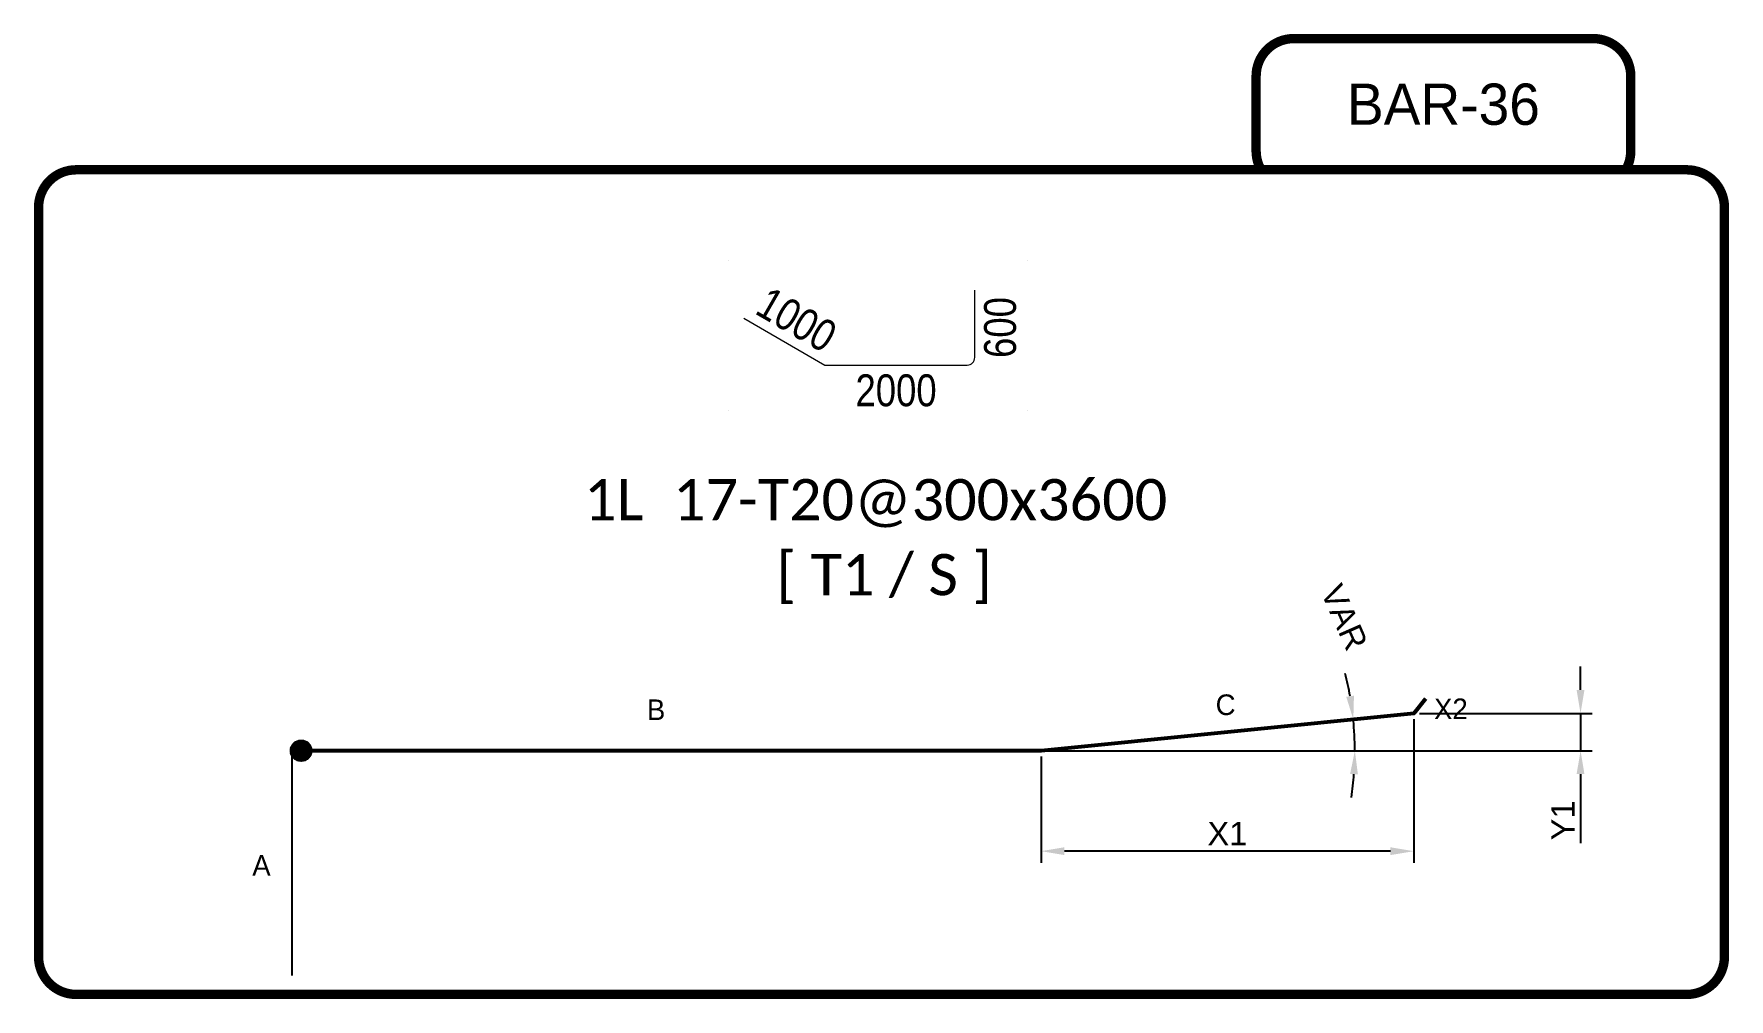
# Model space of a CAD drawing. Header units: millimetres. Extents: x -60174 to 9129, y -15592 to -3144.
# Drawn here: x -46841 to -42316, y -8092 to -5517 of the extents above; entities that cross this region are included whole.
import ezdxf
from ezdxf.enums import TextEntityAlignment as Align

# ---------------------------------------------------------------- set-up
doc = ezdxf.new("R2010")
doc.units = ezdxf.units.MM
doc.header["$LTSCALE"] = 80
doc.linetypes.add('DOT', pattern=[6.35, 0, -6.35])
for name, color, linetype, lineweight in [('S-ANNO-MARK', 2, 'Continuous', 5), ('S-RBAR-TEXT', 3, 'Continuous', 9), ('S-REBAR-MARK', 124, 'Continuous', 9), ('S-REBAR-SHAP', 220, 'Continuous', 9), ('S-SLAB-RBAR', 6, 'Continuous', 53)]:
    doc.layers.add(name, color=color, linetype=linetype, lineweight=lineweight)
doc.styles.add('ARIAL Narrow', font='ARIALN.TTF')
doc.styles.add('ARIAL ROUNDED', font='ARLRDBD.TTF')
doc.styles.add('CALIBRI', font='calibri.ttf')
doc.styles.get("Standard").update_dxf_attribs({"font": 'arial.ttf'})
doc.dimstyles.new('ISO-25', dxfattribs={"dimtxt": 2.5, "dimasz": 2.5, "dimexe": 1.25, "dimexo": 0.625, "dimtad": 1, "dimtxsty": 'Standard', "dimcen": 2.5, "dimadec": 0, "dimazin": 0, "dimtfac": 1, "dimtmove": 0, "dimatfit": 3, "dimfxl": 1, "dimarcsym": 0})

msp = doc.modelspace()

# ---------------------------------------------------------------- texts
at = {"layer": 'Defpoints', "style": 'ARIAL ROUNDED'}
for s, p in [('C', (-43659.94, -7307)), ('B', (-45180.124, -7320.373)), ('X2', (-43058.579, -7317.836)), ('A', (-46233.53, -7735.65))]:
    msp.add_text(s, height=55, dxfattribs=at).set_placement(p, align=Align.MIDDLE_CENTER)
at = {"layer": 'S-ANNO-MARK', "color": 1, "style": 'ARIAL ROUNDED'}
msp.add_text('BAR-36', height=110, dxfattribs=at).set_placement((-43078.458, -5704.764), align=Align.MIDDLE_CENTER)

# ---------------------------------------------------------------- blocks, each defined once
blk = doc.blocks.new('BAR-36-01')
at = {"layer": 'S-SLAB-RBAR'}
h = blk.add_hatch(color=0, dxfattribs=at)
h.dxf.hatch_style = 1
edge = h.paths.add_edge_path()
edge.add_arc((-975, 0), 25, 0, 360)
at = {"layer": 'Defpoints'}
blk.add_lwpolyline([(-1000, 0), (-1000, -600)], dxfattribs=at)
at = {"layer": 'S-SLAB-RBAR', "color": 0}
blk.add_lwpolyline([(2026.7, 138.2), (1995, 99.5), (1000, 0), (-1000, 0)], dxfattribs=at)
blk.add_circle((-975, 0), 25, dxfattribs=at)
blk = doc.blocks.new('*D50')
at = {"color": 0, "lineweight": -2, "transparency": 16777216}
for p, q in [((-42712.5, -7267.6), (-42712.5, -7205.1)), ((-43142, -7330.1), (-42681.3, -7330.1)), ((-42712.5, -7330.1), (-42712.5, -7429.6)), ((-44137, -7429.6), (-42681.3, -7429.6)), ((-42712.5, -7492.1), (-42712.5, -7676.4))]:
    blk.add_line(p, q, dxfattribs=at)
at = {"color": 0, "transparency": 16777216}
for points in [[(-42723, -7267.6), (-42702.1, -7267.6), (-42712.5, -7330.1)], [(-42723, -7492.1), (-42702.1, -7492.1), (-42712.5, -7429.6)]]:
    blk.add_solid(points, dxfattribs=at)
at = {"layer": 'Defpoints', "color": 0, "transparency": 16777216}
for p in [(-43157.6, -7330.1), (-44152.6, -7429.6), (-42712.5, -7429.6)]:
    blk.add_point(p, dxfattribs=at)
at = {"color": 0, "transparency": 16777216, "insert": (-42759.5, -7615.5), "char_height": 62.5, "attachment_point": 5, "rotation": 90}
blk.add_mtext('Y1', dxfattribs=at)
blk = doc.blocks.new('*D51')
at = {"color": 0, "lineweight": -2, "transparency": 16777216}
for p, q in [((-43157.6, -7345.7), (-43157.6, -7728.9)), ((-44152.6, -7445.2), (-44152.6, -7728.9)), ((-43220.1, -7697.7), (-44090.1, -7697.7))]:
    blk.add_line(p, q, dxfattribs=at)
at = {"color": 0, "transparency": 16777216}
for points in [[(-44090.1, -7687.2), (-44090.1, -7708.1), (-44152.6, -7697.7)], [(-43220.1, -7687.2), (-43220.1, -7708.1), (-43157.6, -7697.7)]]:
    blk.add_solid(points, dxfattribs=at)
at = {"layer": 'Defpoints', "color": 0, "transparency": 16777216}
for p in [(-43157.6, -7330.1), (-44152.6, -7429.6), (-44152.6, -7697.7)]:
    blk.add_point(p, dxfattribs=at)
at = {"color": 0, "transparency": 16777216, "insert": (-43655.1, -7650.7), "char_height": 62.5, "attachment_point": 5}
blk.add_mtext('X1', dxfattribs=at)
blk = doc.blocks.new('BAR-INFO')
at = {"style": 'CALIBRI', "flags": 1}
for tag, p in [('BAR_SHAPE', (228.3, -345)), ('VARIABLES', (228.3, -545)), ('A', (228.3, -745)), ('B', (228.3, -945)), ('C', (228.3, -1145)), ('D', (228.3, -1345)), ('E', (228.3, -1545)), ('F', (228.3, -1745)), ('G', (228.3, -1945)), ('H', (228.3, -2145)), ('Y1', (228.3, -2345)), ('Y2', (228.3, -2545)), ('Y3', (228.3, -2745)), ('Y4', (228.3, -2945)), ('R1', (228.3, -3145)), ('R2', (228.3, -3345)), ('R3', (228.3, -3545))]:
    blk.add_attdef(tag, text='', height=110, dxfattribs=at).set_placement(p, align=Align.MIDDLE_LEFT)
at = {"layer": 'S-RBAR-TEXT', "style": 'CALIBRI'}
for tag, p in [('BAR_INFO', (1225, 55)), ('BAR_LOCATION', (783.2, -145))]:
    blk.add_attdef(tag, text='', height=110, dxfattribs=at).set_placement(p, align=Align.MIDDLE_CENTER)
at = {"layer": 'S-REBAR-MARK', "style": 'CALIBRI'}
blk.add_attdef('BAR_MARK', text='', height=110, dxfattribs=at).set_placement((403.7, 55), align=Align.MIDDLE_CENTER)
blk = doc.blocks.new('SHAPE-36')
at = {"layer": 'Defpoints', "linetype": 'DOT', "ltscale": 100}
blk.add_lwpolyline([(-400, -200), (400, -200), (400, 200), (-400, 200)], close=True, dxfattribs=at)
at = {"layer": 'S-REBAR-SHAP'}
blk.add_lwpolyline([(-358.3, 45.9), (-141.7, -79.1), (238.3, -79.1, 0.414214), (258.3, -59.1), (258.3, 120.9)], format="xyb", dxfattribs=at)
at = {"layer": 'S-RBAR-TEXT', "style": 'ARIAL Narrow'}
for tag, rotation, p in [('C', 330, (-216.9, 42.3)), ('A', 90, (325.8, 20.9))]:
    blk.add_attdef(tag, text='', height=85, rotation=rotation, dxfattribs=at).set_placement(p, align=Align.MIDDLE_CENTER)
blk.add_attdef('B', text='', height=85, dxfattribs=at).set_placement((48.3, -146.6), align=Align.MIDDLE_CENTER)
blk = doc.blocks.new('*D85')
at = {"color": 0, "lineweight": -2, "transparency": 16777216}
blk.add_line((-43716.9, -7429.6), (-43283.6, -7429.6), dxfattribs=at)
for start, end in [(9.9862, 14.2619), (0, 5.7106), (351.4487, 355.7244)]:
    blk.add_arc((-44152.6, -7429.6), 837.7, start, end, dxfattribs=at)
at = {"color": 0, "transparency": 16777216}
for points in [[(-43317.3, -7282.9), (-43337.9, -7285.8), (-43319, -7346.3)], [(-43327.6, -7491.7), (-43306.8, -7492.5), (-43314.9, -7429.6)]]:
    blk.add_solid(points, dxfattribs=at)
at = {"layer": 'Defpoints', "color": 0, "transparency": 16777216}
for p in [(-43157.6, -7330.1), (-43315.4, -7401.8), (-44152.6, -7429.6), (-44152.6, -7429.6), (-43732.5, -7429.6)]:
    blk.add_point(p, dxfattribs=at)
at = {"color": 0, "transparency": 16777216, "insert": (-43342.8, -7073.8), "char_height": 62.5, "attachment_point": 5, "rotation": 293.7211}
blk.add_mtext('VAR', dxfattribs=at)

# ---------------------------------------------------------------- dimensions: what is measured, and where the dimension line sits
at = {"color": 242, "true_color": 0xcd2027}
dim = msp.add_angular_dim_2l(base=(-43315.354, -7401.789), line1=((-43157.583, -7330.112), (-44152.621, -7429.615)), line2=((-44152.621, -7429.615), (-43732.534, -7429.615)), text='VAR', dimstyle='ISO-25', override={"dimscale": 25}, dxfattribs=at)
dim.commit()
dim.dimension.update_dxf_attribs({"geometry": '*D85', "text_midpoint": (-43385.668, -7092.61), "dimtype": 162})
dim = msp.add_linear_dim(base=(-42712.54, -7429.615), p1=(-43157.583, -7330.112), p2=(-44152.621, -7429.615), angle=90, text='Y1', dimstyle='ISO-25', override={"dimscale": 25}, dxfattribs=at)
dim.commit()
dim.dimension.update_dxf_attribs({"geometry": '*D50', "text_midpoint": (-42759.542, -7615.495)})
dim = msp.add_linear_dim(base=(-44152.621, -7697.665), p1=(-43157.583, -7330.112), p2=(-44152.621, -7429.615), text='X1', dimstyle='ISO-25', override={"dimscale": 25}, dxfattribs=at)
dim.commit()
dim.dimension.update_dxf_attribs({"geometry": '*D51', "text_midpoint": (-43655.102, -7650.662)})

# ---------------------------------------------------------------- linework, layer by layer
at = {"layer": 'S-ANNO-MARK', "color": 251, "const_width": 25}
msp.add_lwpolyline([(-42591.855, -5879.764, 0.1316525), (-42578.458, -5829.764), (-42578.458, -5629.764, 0.41421356), (-42678.458, -5529.764), (-43478.458, -5529.764, 0.41421356), (-43578.458, -5629.764), (-43578.458, -5829.764, 0.1316525), (-43565.06, -5879.764, 0.1316525)], format="xyb", dxfattribs=at)
msp.add_lwpolyline([(-42428.458, -5879.764), (-46728.458, -5879.764, 0.41421356), (-46828.458, -5979.764), (-46828.458, -7979.764, 0.41421356), (-46728.458, -8079.764), (-42428.458, -8079.764, 0.41421356), (-42328.458, -7979.764), (-42328.458, -5979.764, 0.41421356)], format="xyb", close=True, dxfattribs=at)

# ---------------------------------------------------------------- block references
at = {"layer": 'S-REBAR-MARK'}
ref = msp.add_blockref('BAR-INFO', (-45387.228, -6814.867), dxfattribs=at)
ref.add_attrib('BAR_MARK', '1L', dxfattribs={"height": 110, "style": 'CALIBRI'}).set_placement((-45293.178, -6759.867), align=Align.MIDDLE_CENTER)
ref.add_attrib('BAR_INFO', '17-T20@300x3600', dxfattribs={"layer": 'S-RBAR-TEXT', "height": 110, "style": 'CALIBRI'}).set_placement((-44475.363, -6759.867), align=Align.MIDDLE_CENTER)
ref.add_attrib('BAR_LOCATION', '[ T1 / S ]', dxfattribs={"layer": 'S-RBAR-TEXT', "height": 110, "style": 'CALIBRI'}).set_placement((-44571.064, -6959.867), align=Align.MIDDLE_CENTER)
at = {"layer": 'S-REBAR-SHAP'}
msp.add_blockref('SHAPE-36', (-44587.884, -6321.482), dxfattribs=at).add_auto_attribs({'A': '600', 'B': '2000', 'C': '1000'})
at = {"layer": 'S-SLAB-RBAR', "color": 32, "true_color": 0xcd6928}
msp.add_blockref('BAR-36-01', (-45152.621, -7429.615), dxfattribs=at)

msp.set_redraw_order([(e.dxf.handle, doc.entitydb.next_handle()) for e in msp.query("TEXT MTEXT ATTDEF DIMENSION ARC_DIMENSION")])  # texts and dimensions are drawn at this point

doc.saveas('drawing.dxf')
